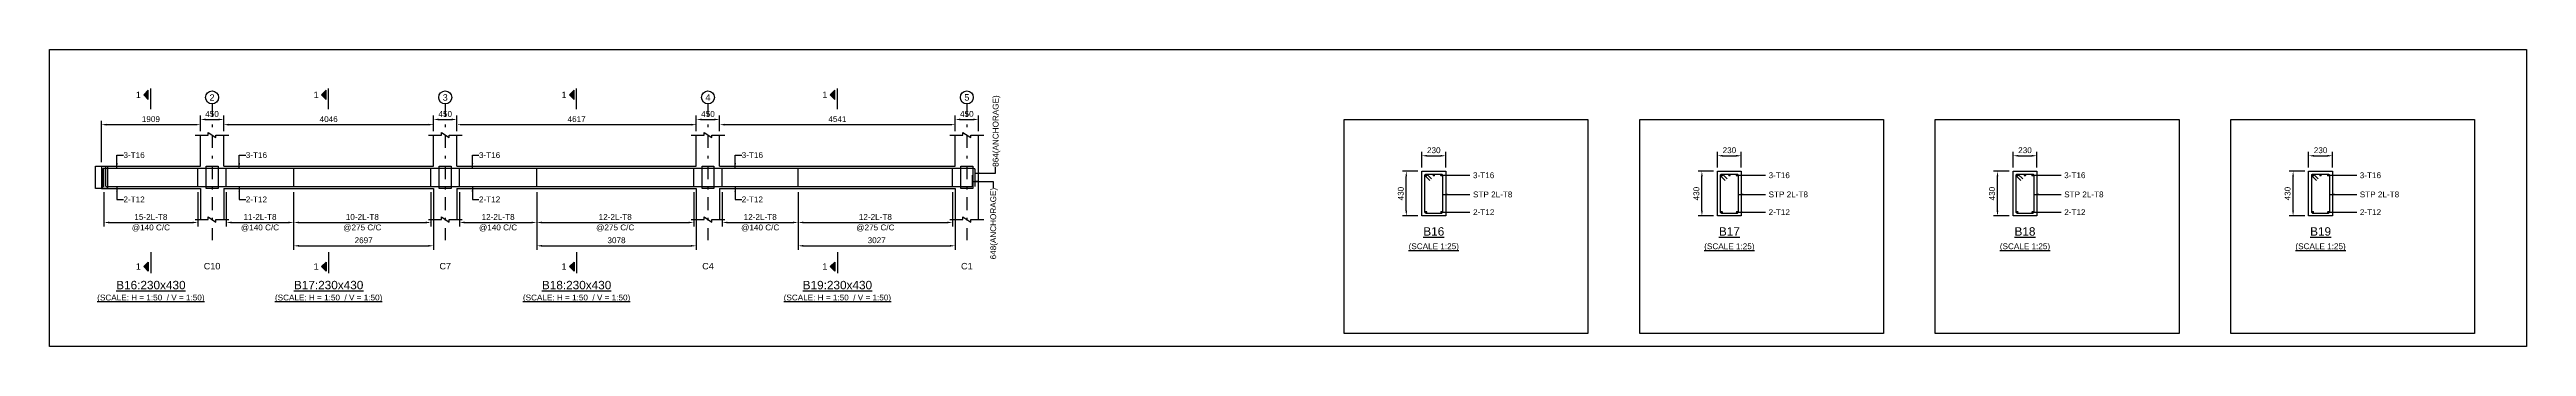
# Model space of a CAD drawing. Header units: inches. Extents: x -2000 to 93976, y -209440 to 3300.
# Drawn here: x -2000 to 93525, y -133960 to -122500 of the extents above; entities that cross this region are included whole.
import ezdxf
from ezdxf.enums import TextEntityAlignment as Align

# ---------------------------------------------------------------- set-up
doc = ezdxf.new("R2010")
doc.units = ezdxf.units.IN
doc.header["$LTSCALE"] = 1000
doc.header["$MEASUREMENT"] = 0
doc.linetypes.add('SCCenter', pattern=[1.2, 0.5, -0.3, 0.1, -0.3])
for name, color, linetype in [('Concrete Line', 2, 'Continuous'), ('Cut Line', 31, 'Continuous'), ('Dimension', 31, 'Continuous'), ('Grid', 8, 'Continuous'), ('Labels', 4, 'Continuous'), ('Labels_Support', 4, 'Continuous'), ('Link', 225, 'Continuous'), ('Reinforcement', 4, 'Continuous'), ('Schedule Border', 60, 'Continuous'), ('Section Mark', 5, 'Continuous'), ('Solid', 25, 'Continuous'), ('Text', 31, 'Continuous'), ('Text_Scale', 31, 'Continuous')]:
    doc.layers.add(name, color=color, linetype=linetype)
doc.styles.add('SC-SansSerif', font='SansSerif')
doc.styles.get("Standard").update_dxf_attribs({"font": 'txt.shx'})
doc.dimstyles.new('SCBBSDimStyl', dxfattribs={"dimtxt": 225, "dimasz": 200, "dimexe": 150, "dimexo": 150, "dimgap": 100, "dimtad": 1, "dimtoh": 1, "dimdec": 0, "dimzin": 0, "dimdsep": 46, "dimtxsty": 'SC-SansSerif', "dimcen": 0.09, "dimclrd": 8, "dimclre": 8, "dimclrt": 31, "dimadec": 0, "dimazin": 0, "dimtfac": 1, "dimtdec": 0, "dimtix": 1, "dimtofl": 0, "dimtmove": 0, "dimatfit": 3, "dimfxl": 1, "dimtolj": 1, "dimtzin": 0, "dimarcsym": 0})
doc.dimstyles.get("Standard").update_dxf_attribs({"dimtxt": 0.18, "dimasz": 200, "dimexe": 0.18, "dimexo": 0.0625, "dimgap": 0.09, "dimtad": 0, "dimtih": 1, "dimtoh": 1, "dimdec": 4, "dimzin": 0, "dimdsep": 46, "dimtxsty": 'Standard', "dimcen": 0.09, "dimadec": 0, "dimazin": 0, "dimtfac": 1, "dimtdec": 4, "dimtofl": 0, "dimtmove": 0, "dimatfit": 3, "dimfxl": 1, "dimtolj": 1, "dimtzin": 0, "dimarcsym": 0})

# ---------------------------------------------------------------- blocks, each defined once
blk = doc.blocks.new('*D87')
at = {"color": 8, "linetype": 'ByBlock', "lineweight": -2}
for p, q in [((100, -128010), (100, -129325)), ((3718, -128010), (3718, -129325)), ((300, -129175), (3518, -129175))]:
    blk.add_line(p, q, dxfattribs=at)
at = {"color": 8}
for points in [[(100, -129175), (300, -129142), (300, -129208)], [(3718, -129175), (3518, -129208), (3518, -129142)]]:
    blk.add_solid(points, dxfattribs=at)
at = {"layer": 'DEFPOINTS', "color": 31}
for p in [(100, -127860), (3718, -127860), (100, -129175)]:
    blk.add_point(p, dxfattribs=at)
at = {"color": 31, "char_height": 225, "attachment_point": 5, "style": 'SC-SansSerif'}
for s, insert in [('\\A1;15-2L-T8', (1909, -128962)), ('\\A1;@140 C/C', (1909, -129388))]:
    blk.add_mtext(s, dxfattribs=dict(at, insert=insert))
blk = doc.blocks.new('*D88')
at = {"color": 8, "linetype": 'ByBlock', "lineweight": -2}
for p, q in [((4818, -128010), (4818, -129325)), ((7415, -128010), (7415, -129325)), ((5018, -129175), (7215, -129175))]:
    blk.add_line(p, q, dxfattribs=at)
at = {"color": 8}
for points in [[(4818, -129175), (5018, -129142), (5018, -129208)], [(7415, -129175), (7215, -129208), (7215, -129142)]]:
    blk.add_solid(points, dxfattribs=at)
at = {"layer": 'DEFPOINTS', "color": 31}
for p in [(4818, -127860), (7415, -127860), (4818, -129175)]:
    blk.add_point(p, dxfattribs=at)
at = {"color": 31, "char_height": 225, "attachment_point": 5, "style": 'SC-SansSerif'}
for s, insert in [('\\A1;11-2L-T8', (6117, -128962)), ('\\A1;@140 C/C', (6117, -129388))]:
    blk.add_mtext(s, dxfattribs=dict(at, insert=insert))
blk = doc.blocks.new('*D89')
at = {"color": 8, "linetype": 'ByBlock', "lineweight": -2}
for p, q in [((7415, -128010), (7415, -129325)), ((12710, -128010), (12710, -129325)), ((7615, -129175), (12510, -129175))]:
    blk.add_line(p, q, dxfattribs=at)
at = {"color": 8}
for points in [[(7415, -129175), (7615, -129142), (7615, -129208)], [(12710, -129175), (12510, -129208), (12510, -129142)]]:
    blk.add_solid(points, dxfattribs=at)
at = {"layer": 'DEFPOINTS', "color": 31}
for p in [(7415, -127860), (12710, -127860), (7415, -129175)]:
    blk.add_point(p, dxfattribs=at)
at = {"color": 31, "char_height": 225, "attachment_point": 5, "style": 'SC-SansSerif'}
for s, insert in [('\\A1;10-2L-T8', (10063, -128962)), ('\\A1;@275 C/C', (10063, -129388))]:
    blk.add_mtext(s, dxfattribs=dict(at, insert=insert))
blk = doc.blocks.new('*D90')
at = {"color": 8, "linetype": 'ByBlock', "lineweight": -2}
for p, q in [((7415, -128010), (7415, -130225)), ((12810, -128010), (12810, -130225)), ((7615, -130075), (12610, -130075))]:
    blk.add_line(p, q, dxfattribs=at)
at = {"color": 8}
for points in [[(7415, -130075), (7615, -130042), (7615, -130108)], [(12810, -130075), (12610, -130108), (12610, -130042)]]:
    blk.add_solid(points, dxfattribs=at)
at = {"layer": 'DEFPOINTS', "color": 31}
for p in [(7415, -127860), (12810, -127860), (7415, -130075)]:
    blk.add_point(p, dxfattribs=at)
at = {"color": 31, "insert": (10113, -129862), "char_height": 225, "attachment_point": 5, "style": 'SC-SansSerif'}
blk.add_mtext('\\A1;2697', dxfattribs=at)
blk = doc.blocks.new('*D91')
at = {"color": 8, "linetype": 'ByBlock', "lineweight": -2}
for p, q in [((13810, -128010), (13810, -129325)), ((16788, -128010), (16788, -129325)), ((14010, -129175), (16588, -129175))]:
    blk.add_line(p, q, dxfattribs=at)
at = {"color": 8}
for points in [[(13810, -129175), (14010, -129142), (14010, -129208)], [(16788, -129175), (16588, -129208), (16588, -129142)]]:
    blk.add_solid(points, dxfattribs=at)
at = {"layer": 'DEFPOINTS', "color": 31}
for p in [(13810, -127860), (16788, -127860), (13810, -129175)]:
    blk.add_point(p, dxfattribs=at)
at = {"color": 31, "char_height": 225, "attachment_point": 5, "style": 'SC-SansSerif'}
for s, insert in [('\\A1;12-2L-T8', (15299, -128962)), ('\\A1;@140 C/C', (15299, -129388))]:
    blk.add_mtext(s, dxfattribs=dict(at, insert=insert))
blk = doc.blocks.new('*D92')
at = {"color": 8, "linetype": 'ByBlock', "lineweight": -2}
for p, q in [((16788, -128010), (16788, -129325)), ((22844, -128010), (22844, -129325)), ((16988, -129175), (22644, -129175))]:
    blk.add_line(p, q, dxfattribs=at)
at = {"color": 8}
for points in [[(16788, -129175), (16988, -129142), (16988, -129208)], [(22844, -129175), (22644, -129208), (22644, -129142)]]:
    blk.add_solid(points, dxfattribs=at)
at = {"layer": 'DEFPOINTS', "color": 31}
for p in [(16788, -127860), (22844, -127860), (16788, -129175)]:
    blk.add_point(p, dxfattribs=at)
at = {"color": 31, "char_height": 225, "attachment_point": 5, "style": 'SC-SansSerif'}
for s, insert in [('\\A1;12-2L-T8', (19816, -128962)), ('\\A1;@275 C/C', (19816, -129388))]:
    blk.add_mtext(s, dxfattribs=dict(at, insert=insert))
blk = doc.blocks.new('*D93')
at = {"color": 8, "linetype": 'ByBlock', "lineweight": -2}
for p, q in [((16788, -128010), (16788, -130225)), ((22944, -128010), (22944, -130225)), ((16988, -130075), (22744, -130075))]:
    blk.add_line(p, q, dxfattribs=at)
at = {"color": 8}
for points in [[(16788, -130075), (16988, -130042), (16988, -130108)], [(22944, -130075), (22744, -130108), (22744, -130042)]]:
    blk.add_solid(points, dxfattribs=at)
at = {"layer": 'DEFPOINTS', "color": 31}
for p in [(16788, -127860), (22944, -127860), (16788, -130075)]:
    blk.add_point(p, dxfattribs=at)
at = {"color": 31, "insert": (19866, -129862), "char_height": 225, "attachment_point": 5, "style": 'SC-SansSerif'}
blk.add_mtext('\\A1;3078', dxfattribs=at)
blk = doc.blocks.new('*D94')
at = {"color": 8, "linetype": 'ByBlock', "lineweight": -2}
for p, q in [((23944, -128010), (23944, -129325)), ((26871, -128010), (26871, -129325)), ((24144, -129175), (26671, -129175))]:
    blk.add_line(p, q, dxfattribs=at)
at = {"color": 8}
for points in [[(23944, -129175), (24144, -129142), (24144, -129208)], [(26871, -129175), (26671, -129208), (26671, -129142)]]:
    blk.add_solid(points, dxfattribs=at)
at = {"layer": 'DEFPOINTS', "color": 31}
for p in [(23944, -127860), (26871, -127860), (23944, -129175)]:
    blk.add_point(p, dxfattribs=at)
at = {"color": 31, "char_height": 225, "attachment_point": 5, "style": 'SC-SansSerif'}
for s, insert in [('\\A1;12-2L-T8', (25408, -128962)), ('\\A1;@140 C/C', (25408, -129388))]:
    blk.add_mtext(s, dxfattribs=dict(at, insert=insert))
blk = doc.blocks.new('*D95')
at = {"color": 8, "linetype": 'ByBlock', "lineweight": -2}
for p, q in [((26871, -128010), (26871, -129325)), ((32826, -128010), (32826, -129325)), ((27071, -129175), (32626, -129175))]:
    blk.add_line(p, q, dxfattribs=at)
at = {"color": 8}
for points in [[(26871, -129175), (27071, -129142), (27071, -129208)], [(32826, -129175), (32626, -129208), (32626, -129142)]]:
    blk.add_solid(points, dxfattribs=at)
at = {"layer": 'DEFPOINTS', "color": 31}
for p in [(26871, -127860), (32826, -127860), (26871, -129175)]:
    blk.add_point(p, dxfattribs=at)
at = {"color": 31, "char_height": 225, "attachment_point": 5, "style": 'SC-SansSerif'}
for s, insert in [('\\A1;12-2L-T8', (29849, -128962)), ('\\A1;@275 C/C', (29849, -129388))]:
    blk.add_mtext(s, dxfattribs=dict(at, insert=insert))
blk = doc.blocks.new('*D96')
at = {"color": 8, "linetype": 'ByBlock', "lineweight": -2}
for p, q in [((26871, -128010), (26871, -130225)), ((32926, -128010), (32926, -130225)), ((27071, -130075), (32726, -130075))]:
    blk.add_line(p, q, dxfattribs=at)
at = {"color": 8}
for points in [[(26871, -130075), (27071, -130042), (27071, -130108)], [(32926, -130075), (32726, -130108), (32726, -130042)]]:
    blk.add_solid(points, dxfattribs=at)
at = {"layer": 'DEFPOINTS', "color": 31}
for p in [(26871, -127860), (32926, -127860), (26871, -130075)]:
    blk.add_point(p, dxfattribs=at)
at = {"color": 31, "insert": (29899, -129862), "char_height": 225, "attachment_point": 5, "style": 'SC-SansSerif'}
blk.add_mtext('\\A1;3027', dxfattribs=at)
blk = doc.blocks.new('*D97')
at = {"color": 8, "linetype": 'ByBlock', "lineweight": -2}
for p, q in [((50925, -127050), (50925, -126450)), ((51125, -126600), (51645, -126600)), ((51845, -127050), (51845, -126450))]:
    blk.add_line(p, q, dxfattribs=at)
at = {"color": 8}
for points in [[(50925, -126600), (51125, -126567), (51125, -126633)], [(51845, -126600), (51645, -126633), (51645, -126567)]]:
    blk.add_solid(points, dxfattribs=at)
at = {"layer": 'DEFPOINTS', "color": 31}
for p in [(50925, -126600), (50925, -127200), (51845, -127200)]:
    blk.add_point(p, dxfattribs=at)
at = {"color": 31, "insert": (51385, -126388), "char_height": 225, "attachment_point": 5, "style": 'SC-SansSerif'}
blk.add_mtext('\\A1;230', dxfattribs=at)
blk = doc.blocks.new('*D98')
at = {"color": 8, "linetype": 'ByBlock', "lineweight": -2}
for p, q in [((50775, -127200), (50175, -127200)), ((50325, -128720), (50325, -127400)), ((50775, -128920), (50175, -128920))]:
    blk.add_line(p, q, dxfattribs=at)
at = {"color": 8}
for points in [[(50325, -127200), (50358, -127400), (50292, -127400)], [(50325, -128920), (50292, -128720), (50358, -128720)]]:
    blk.add_solid(points, dxfattribs=at)
at = {"layer": 'DEFPOINTS', "color": 31}
for p in [(50925, -127200), (50325, -128920), (50925, -128920)]:
    blk.add_point(p, dxfattribs=at)
at = {"color": 31, "insert": (50113, -128060), "char_height": 225, "attachment_point": 5, "rotation": 90, "style": 'SC-SansSerif'}
blk.add_mtext('\\A1;430', dxfattribs=at)
blk = doc.blocks.new('*D99')
at = {"color": 8, "linetype": 'ByBlock', "lineweight": -2}
for p, q in [((62325, -127050), (62325, -126450)), ((62525, -126600), (63045, -126600)), ((63245, -127050), (63245, -126450))]:
    blk.add_line(p, q, dxfattribs=at)
at = {"color": 8}
for points in [[(62325, -126600), (62525, -126567), (62525, -126633)], [(63245, -126600), (63045, -126633), (63045, -126567)]]:
    blk.add_solid(points, dxfattribs=at)
at = {"layer": 'DEFPOINTS', "color": 31}
for p in [(62325, -126600), (62325, -127200), (63245, -127200)]:
    blk.add_point(p, dxfattribs=at)
at = {"color": 31, "insert": (62785, -126388), "char_height": 225, "attachment_point": 5, "style": 'SC-SansSerif'}
blk.add_mtext('\\A1;230', dxfattribs=at)
blk = doc.blocks.new('*D100')
at = {"color": 8, "linetype": 'ByBlock', "lineweight": -2}
for p, q in [((62175, -127200), (61575, -127200)), ((61725, -128720), (61725, -127400)), ((62175, -128920), (61575, -128920))]:
    blk.add_line(p, q, dxfattribs=at)
at = {"color": 8}
for points in [[(61725, -127200), (61758, -127400), (61692, -127400)], [(61725, -128920), (61692, -128720), (61758, -128720)]]:
    blk.add_solid(points, dxfattribs=at)
at = {"layer": 'DEFPOINTS', "color": 31}
for p in [(62325, -127200), (61725, -128920), (62325, -128920)]:
    blk.add_point(p, dxfattribs=at)
at = {"color": 31, "insert": (61513, -128060), "char_height": 225, "attachment_point": 5, "rotation": 90, "style": 'SC-SansSerif'}
blk.add_mtext('\\A1;430', dxfattribs=at)
blk = doc.blocks.new('*D101')
at = {"color": 8, "linetype": 'ByBlock', "lineweight": -2}
for p, q in [((73725, -127050), (73725, -126450)), ((73925, -126600), (74445, -126600)), ((74645, -127050), (74645, -126450))]:
    blk.add_line(p, q, dxfattribs=at)
at = {"color": 8}
for points in [[(73725, -126600), (73925, -126567), (73925, -126633)], [(74645, -126600), (74445, -126633), (74445, -126567)]]:
    blk.add_solid(points, dxfattribs=at)
at = {"layer": 'DEFPOINTS', "color": 31}
for p in [(73725, -126600), (73725, -127200), (74645, -127200)]:
    blk.add_point(p, dxfattribs=at)
at = {"color": 31, "insert": (74185, -126388), "char_height": 225, "attachment_point": 5, "style": 'SC-SansSerif'}
blk.add_mtext('\\A1;230', dxfattribs=at)
blk = doc.blocks.new('*D102')
at = {"color": 8, "linetype": 'ByBlock', "lineweight": -2}
for p, q in [((73575, -127200), (72975, -127200)), ((73125, -128720), (73125, -127400)), ((73575, -128920), (72975, -128920))]:
    blk.add_line(p, q, dxfattribs=at)
at = {"color": 8}
for points in [[(73125, -127200), (73158, -127400), (73092, -127400)], [(73125, -128920), (73092, -128720), (73158, -128720)]]:
    blk.add_solid(points, dxfattribs=at)
at = {"layer": 'DEFPOINTS', "color": 31}
for p in [(73725, -127200), (73125, -128920), (73725, -128920)]:
    blk.add_point(p, dxfattribs=at)
at = {"color": 31, "insert": (72913, -128060), "char_height": 225, "attachment_point": 5, "rotation": 90, "style": 'SC-SansSerif'}
blk.add_mtext('\\A1;430', dxfattribs=at)
blk = doc.blocks.new('*D103')
at = {"color": 8, "linetype": 'ByBlock', "lineweight": -2}
for p, q in [((85125, -127050), (85125, -126450)), ((85325, -126600), (85845, -126600)), ((86045, -127050), (86045, -126450))]:
    blk.add_line(p, q, dxfattribs=at)
at = {"color": 8}
for points in [[(85125, -126600), (85325, -126567), (85325, -126633)], [(86045, -126600), (85845, -126633), (85845, -126567)]]:
    blk.add_solid(points, dxfattribs=at)
at = {"layer": 'DEFPOINTS', "color": 31}
for p in [(85125, -126600), (85125, -127200), (86045, -127200)]:
    blk.add_point(p, dxfattribs=at)
at = {"color": 31, "insert": (85585, -126388), "char_height": 225, "attachment_point": 5, "style": 'SC-SansSerif'}
blk.add_mtext('\\A1;230', dxfattribs=at)
blk = doc.blocks.new('*D104')
at = {"color": 8, "linetype": 'ByBlock', "lineweight": -2}
for p, q in [((84975, -127200), (84375, -127200)), ((84525, -128720), (84525, -127400)), ((84975, -128920), (84375, -128920))]:
    blk.add_line(p, q, dxfattribs=at)
at = {"color": 8}
for points in [[(84525, -127200), (84558, -127400), (84492, -127400)], [(84525, -128920), (84492, -128720), (84558, -128720)]]:
    blk.add_solid(points, dxfattribs=at)
at = {"layer": 'DEFPOINTS', "color": 31}
for p in [(85125, -127200), (84525, -128920), (85125, -128920)]:
    blk.add_point(p, dxfattribs=at)
at = {"color": 31, "insert": (84313, -128060), "char_height": 225, "attachment_point": 5, "rotation": 90, "style": 'SC-SansSerif'}
blk.add_mtext('\\A1;430', dxfattribs=at)
blk = doc.blocks.new('*D105')
at = {"color": 8, "linetype": 'ByBlock', "lineweight": -2}
for p, q in [((0, -126850), (0, -125250)), ((200, -125400), (3618, -125400)), ((3818, -125650), (3818, -125250))]:
    blk.add_line(p, q, dxfattribs=at)
at = {"color": 8}
for points in [[(0, -125400), (200, -125367), (200, -125433)], [(3818, -125400), (3618, -125433), (3618, -125367)]]:
    blk.add_solid(points, dxfattribs=at)
at = {"layer": 'DEFPOINTS', "color": 31}
for p in [(0, -125400), (3818, -125800), (0, -127000)]:
    blk.add_point(p, dxfattribs=at)
at = {"color": 31, "insert": (1909, -125188), "char_height": 225, "attachment_point": 5, "style": 'SC-SansSerif'}
blk.add_mtext('\\A1;1909', dxfattribs=at)
blk = doc.blocks.new('*D106')
at = {"color": 8, "linetype": 'ByBlock', "lineweight": -2}
for p, q in [((4718, -125650), (4718, -125250)), ((4918, -125400), (12610, -125400)), ((12810, -125650), (12810, -125250))]:
    blk.add_line(p, q, dxfattribs=at)
at = {"color": 8}
for points in [[(4718, -125400), (4918, -125367), (4918, -125433)], [(12810, -125400), (12610, -125433), (12610, -125367)]]:
    blk.add_solid(points, dxfattribs=at)
at = {"layer": 'DEFPOINTS', "color": 31}
for p in [(4718, -125400), (4718, -125800), (12810, -125800)]:
    blk.add_point(p, dxfattribs=at)
at = {"color": 31, "insert": (8764, -125188), "char_height": 225, "attachment_point": 5, "style": 'SC-SansSerif'}
blk.add_mtext('\\A1;4046', dxfattribs=at)
blk = doc.blocks.new('*D107')
at = {"color": 8, "linetype": 'ByBlock', "lineweight": -2}
for p, q in [((13710, -125650), (13710, -125250)), ((13910, -125400), (22744, -125400)), ((22944, -125650), (22944, -125250))]:
    blk.add_line(p, q, dxfattribs=at)
at = {"color": 8}
for points in [[(13710, -125400), (13910, -125367), (13910, -125433)], [(22944, -125400), (22744, -125433), (22744, -125367)]]:
    blk.add_solid(points, dxfattribs=at)
at = {"layer": 'DEFPOINTS', "color": 31}
for p in [(13710, -125400), (13710, -125800), (22944, -125800)]:
    blk.add_point(p, dxfattribs=at)
at = {"color": 31, "insert": (18327, -125188), "char_height": 225, "attachment_point": 5, "style": 'SC-SansSerif'}
blk.add_mtext('\\A1;4617', dxfattribs=at)
blk = doc.blocks.new('*D108')
at = {"color": 8, "linetype": 'ByBlock', "lineweight": -2}
for p, q in [((23844, -125650), (23844, -125250)), ((24044, -125400), (32726, -125400)), ((32926, -125650), (32926, -125250))]:
    blk.add_line(p, q, dxfattribs=at)
at = {"color": 8}
for points in [[(23844, -125400), (24044, -125367), (24044, -125433)], [(32926, -125400), (32726, -125433), (32726, -125367)]]:
    blk.add_solid(points, dxfattribs=at)
at = {"layer": 'DEFPOINTS', "color": 31}
for p in [(23844, -125400), (23844, -125800), (32926, -125800)]:
    blk.add_point(p, dxfattribs=at)
at = {"color": 31, "insert": (28385, -125188), "char_height": 225, "attachment_point": 5, "style": 'SC-SansSerif'}
blk.add_mtext('\\A1;4541', dxfattribs=at)
blk = doc.blocks.new('*D109')
at = {"color": 8, "linetype": 'ByBlock', "lineweight": -2}
for p, q in [((3818, -125650), (3818, -125050)), ((4718, -125650), (4718, -125050)), ((4018, -125200), (4518, -125200))]:
    blk.add_line(p, q, dxfattribs=at)
at = {"color": 8}
for points in [[(3818, -125200), (4018, -125167), (4018, -125233)], [(4718, -125200), (4518, -125233), (4518, -125167)]]:
    blk.add_solid(points, dxfattribs=at)
at = {"layer": 'DEFPOINTS', "color": 31}
for p in [(3818, -125200), (3818, -125800), (4718, -125800)]:
    blk.add_point(p, dxfattribs=at)
at = {"color": 31, "insert": (4268, -124988), "char_height": 225, "attachment_point": 5, "style": 'SC-SansSerif'}
blk.add_mtext('\\A1;450', dxfattribs=at)
blk = doc.blocks.new('*D110')
at = {"color": 8, "linetype": 'ByBlock', "lineweight": -2}
for p, q in [((12810, -125650), (12810, -125050)), ((13710, -125650), (13710, -125050)), ((13010, -125200), (13510, -125200))]:
    blk.add_line(p, q, dxfattribs=at)
at = {"color": 8}
for points in [[(12810, -125200), (13010, -125167), (13010, -125233)], [(13710, -125200), (13510, -125233), (13510, -125167)]]:
    blk.add_solid(points, dxfattribs=at)
at = {"layer": 'DEFPOINTS', "color": 31}
for p in [(12810, -125200), (12810, -125800), (13710, -125800)]:
    blk.add_point(p, dxfattribs=at)
at = {"color": 31, "insert": (13260, -124988), "char_height": 225, "attachment_point": 5, "style": 'SC-SansSerif'}
blk.add_mtext('\\A1;450', dxfattribs=at)
blk = doc.blocks.new('*D111')
at = {"color": 8, "linetype": 'ByBlock', "lineweight": -2}
for p, q in [((22944, -125650), (22944, -125050)), ((23844, -125650), (23844, -125050)), ((23144, -125200), (23644, -125200))]:
    blk.add_line(p, q, dxfattribs=at)
at = {"color": 8}
for points in [[(22944, -125200), (23144, -125167), (23144, -125233)], [(23844, -125200), (23644, -125233), (23644, -125167)]]:
    blk.add_solid(points, dxfattribs=at)
at = {"layer": 'DEFPOINTS', "color": 31}
for p in [(22944, -125200), (22944, -125800), (23844, -125800)]:
    blk.add_point(p, dxfattribs=at)
at = {"color": 31, "insert": (23394, -124988), "char_height": 225, "attachment_point": 5, "style": 'SC-SansSerif'}
blk.add_mtext('\\A1;450', dxfattribs=at)
blk = doc.blocks.new('*D112')
at = {"color": 8, "linetype": 'ByBlock', "lineweight": -2}
for p, q in [((32926, -125650), (32926, -125050)), ((33826, -125650), (33826, -125050)), ((33126, -125200), (33626, -125200))]:
    blk.add_line(p, q, dxfattribs=at)
at = {"color": 8}
for points in [[(32926, -125200), (33126, -125167), (33126, -125233)], [(33826, -125200), (33626, -125233), (33626, -125167)]]:
    blk.add_solid(points, dxfattribs=at)
at = {"layer": 'DEFPOINTS', "color": 31}
for p in [(32926, -125200), (32926, -125800), (33826, -125800)]:
    blk.add_point(p, dxfattribs=at)
at = {"color": 31, "insert": (33376, -124988), "char_height": 225, "attachment_point": 5, "style": 'SC-SansSerif'}
blk.add_mtext('\\A1;450', dxfattribs=at)

msp = doc.modelspace()

# ---------------------------------------------------------------- hatches: boundary and pattern name
at = {"layer": 'Solid'}
for points in [[(1809, -124075), (1634, -124250), (1809, -124425), (1809, -124075)], [(8664.5, -124075), (8489.5, -124250), (8664.5, -124425), (8664.5, -124075)], [(18227, -124075), (18052, -124250), (18227, -124425), (18227, -124075)], [(28285.5, -124075), (28110.5, -124250), (28285.5, -124425), (28285.5, -124075)], [(1809, -131050), (1634, -130875), (1809, -130700), (1809, -131050)], [(8664.5, -131050), (8489.5, -130875), (8664.5, -130700), (8664.5, -131050)], [(18227, -131050), (18052, -130875), (18227, -130700), (18227, -131050)], [(28285.5, -131050), (28110.5, -130875), (28285.5, -130700), (28285.5, -131050)]]:
    msp.add_hatch(color=256, dxfattribs=at).paths.add_polyline_path(points, flags=0)

# ---------------------------------------------------------------- linework, layer by layer
at = {"layer": 'Concrete Line'}
for p, q in [((3818, -127000), (3818, -125800)), ((4718, -127000), (4718, -125800)), ((12810, -127000), (12810, -125800)), ((13710, -127000), (13710, -125800)), ((22944, -127000), (22944, -125800)), ((23844, -127000), (23844, -125800)), ((32926, -127000), (32926, -125800)), ((33826, -129060), (33826, -125800)), ((0, -127000), (0, -127860)), ((3818, -127860), (3818, -129060)), ((4718, -127860), (4718, -129060)), ((12810, -127860), (12810, -129060)), ((13710, -127860), (13710, -129060)), ((22944, -127860), (22944, -129060)), ((23844, -127860), (23844, -129060)), ((32926, -127860), (32926, -129060))]:
    msp.add_line(p, q, dxfattribs=at)
for points in [[(-230, -127000), (230, -127000), (230, -127000), (230, -127860), (230, -127860), (-230, -127860), (-230, -127860), (-230, -127000)], [(4038, -127000), (4498, -127000), (4498, -127000), (4498, -127860), (4498, -127860), (4038, -127860), (4038, -127860), (4038, -127000)], [(13030, -127000), (13490, -127000), (13490, -127000), (13490, -127860), (13490, -127860), (13030, -127860), (13030, -127860), (13030, -127000)], [(23164, -127000), (23624, -127000), (23624, -127000), (23624, -127860), (23624, -127860), (23164, -127860), (23164, -127860), (23164, -127000)], [(33146, -127000), (33606, -127000), (33606, -127000), (33606, -127860), (33606, -127860), (33146, -127860), (33146, -127860), (33146, -127000)], [(50925, -127200), (51845, -127200), (51845, -128920), (50925, -128920)], [(62325, -127200), (63245, -127200), (63245, -128920), (62325, -128920)], [(73725, -127200), (74645, -127200), (74645, -128920), (73725, -128920)], [(85125, -127200), (86045, -127200), (86045, -128920), (85125, -128920)]]:
    msp.add_lwpolyline(points, close=True, dxfattribs=at)
for points in [[(0, -127000), (3818, -127000)], [(4718, -127000), (12810, -127000)], [(13710, -127000), (22944, -127000)], [(23844, -127000), (32926, -127000)], [(0, -127860), (3818, -127860)], [(4718, -127860), (12810, -127860)], [(13710, -127860), (22944, -127860)], [(23844, -127860), (32926, -127860)]]:
    msp.add_lwpolyline(points, dxfattribs=at)
at = {"layer": 'Cut Line'}
for points in [[(3618, -125800), (4118, -125800), (4118, -125700), (4418, -125900), (4418, -125800), (4918, -125800)], [(12610, -125800), (13110, -125800), (13110, -125700), (13410, -125900), (13410, -125800), (13910, -125800)], [(22744, -125800), (23244, -125800), (23244, -125700), (23544, -125900), (23544, -125800), (24044, -125800)], [(32726, -125800), (33226, -125800), (33226, -125700), (33526, -125900), (33526, -125800), (34026, -125800)], [(3618, -129060), (4118, -129060), (4118, -128960), (4418, -129160), (4418, -129060), (4918, -129060)], [(12610, -129060), (13110, -129060), (13110, -128960), (13410, -129160), (13410, -129060), (13910, -129060)], [(22744, -129060), (23244, -129060), (23244, -128960), (23544, -129160), (23544, -129060), (24044, -129060)], [(32726, -129060), (33226, -129060), (33226, -128960), (33526, -129160), (33526, -129060), (34026, -129060)]]:
    msp.add_lwpolyline(points, dxfattribs=at)
at = {"layer": 'Grid', "linetype": 'SCCenter'}
for p, q in [((4268, -124600), (4268, -129860)), ((13260, -124600), (13260, -129860)), ((23394, -124600), (23394, -129860)), ((33376, -124600), (33376, -129860))]:
    msp.add_line(p, q, dxfattribs=at)
at = {"layer": 'Grid'}
for centre in [(4268, -124350), (13260, -124350), (23394, -124350), (33376, -124350)]:
    msp.add_circle(centre, 250, dxfattribs=at)
at = {"layer": 'Link'}
for p, q in [((100, -127800), (100, -127060)), ((3718, -127800), (3718, -127060)), ((4818, -127800), (4818, -127060)), ((7415.3, -127800), (7415.3, -127060)), ((12710, -127800), (12710, -127060)), ((13810, -127800), (13810, -127060)), ((16788, -127800), (16788, -127060)), ((22844, -127800), (22844, -127060)), ((23944, -127800), (23944, -127060)), ((26871.3, -127800), (26871.3, -127060)), ((32826, -127800), (32826, -127060))]:
    msp.add_line(p, q, dxfattribs=at)
for points in [[(51228.6, -127555.7), (51059, -127385.9, -0.6679247), (51093, -127304), (51677, -127304, -0.4142136), (51725, -127352), (51725, -128776, -0.4142136), (51679, -128822), (51091, -128822, -0.4142136), (51045, -128776), (51045, -127352, -0.6684326), (51127, -127318.1), (51296.6, -127487.9)], [(62628.6, -127555.7), (62459, -127385.9, -0.6679247), (62493, -127304), (63077, -127304, -0.4142136), (63125, -127352), (63125, -128776, -0.4142136), (63079, -128822), (62491, -128822, -0.4142136), (62445, -128776), (62445, -127352, -0.6684326), (62527, -127318.1), (62696.6, -127487.9)], [(74028.6, -127555.7), (73859, -127385.9, -0.6679247), (73893, -127304), (74477, -127304, -0.4142136), (74525, -127352), (74525, -128776, -0.4142136), (74479, -128822), (73891, -128822, -0.4142136), (73845, -128776), (73845, -127352, -0.6684326), (73927, -127318.1), (74096.6, -127487.9)], [(85428.6, -127555.7), (85259, -127385.9, -0.6679247), (85293, -127304), (85877, -127304, -0.4142136), (85925, -127352), (85925, -128776, -0.4142136), (85879, -128822), (85291, -128822, -0.4142136), (85245, -128776), (85245, -127352, -0.6684326), (85327, -127318.1), (85496.6, -127487.9)]]:
    msp.add_lwpolyline(points, format="xyb", dxfattribs=at)
at = {"layer": 'Reinforcement'}
for points in [[(152, -127030), (152, -127738, 0.4142136), (202, -127788), (33544.8, -127788, 0.4142138), (33594.8, -127738), (33594.8, -127352)], [(60, -127830), (60, -127126, -0.4142136), (110, -127076), (33635, -127076, -0.4142135), (33685, -127126), (33685, -127788)]]:
    msp.add_lwpolyline(points, format="xyb", dxfattribs=at)
for points, const_width in [([(51069, -127352, 1), (51117, -127352, 1)], 48), ([(51361, -127352, 1), (51409, -127352, 1)], 48), ([(51653, -127352, 1), (51701, -127352, 1)], 48), ([(62469, -127352, 1), (62517, -127352, 1)], 48), ([(62761, -127352, 1), (62809, -127352, 1)], 48), ([(63053, -127352, 1), (63101, -127352, 1)], 48), ([(73869, -127352, 1), (73917, -127352, 1)], 48), ([(74161, -127352, 1), (74209, -127352, 1)], 48), ([(74453, -127352, 1), (74501, -127352, 1)], 48), ([(85269, -127352, 1), (85317, -127352, 1)], 48), ([(85561, -127352, 1), (85609, -127352, 1)], 48), ([(85853, -127352, 1), (85901, -127352, 1)], 48), ([(51068, -128776, 1), (51114, -128776, 1)], 46), ([(51656, -128776, 1), (51702, -128776, 1)], 46), ([(62468, -128776, 1), (62514, -128776, 1)], 46), ([(63056, -128776, 1), (63102, -128776, 1)], 46), ([(73868, -128776, 1), (73914, -128776, 1)], 46), ([(74456, -128776, 1), (74502, -128776, 1)], 46), ([(85268, -128776, 1), (85314, -128776, 1)], 46), ([(85856, -128776, 1), (85902, -128776, 1)], 46)]:
    msp.add_lwpolyline(points, format="xyb", close=True, dxfattribs=dict(at, const_width=const_width))
at = {"layer": 'Schedule Border'}
for points in [[(-2000, -122500), (93525, -122500), (93525, -133960), (-2000, -133960)], [(47925, -125200), (57325, -125200), (57325, -133460), (47925, -133460)], [(59325, -125200), (68725, -125200), (68725, -133460), (59325, -133460)], [(70725, -125200), (80125, -125200), (80125, -133460), (70725, -133460)], [(82125, -125200), (91525, -125200), (91525, -133460), (82125, -133460)]]:
    msp.add_lwpolyline(points, close=True, dxfattribs=at)
at = {"layer": 'Section Mark'}
for points in [[(1809, -124075), (1634, -124250), (1809, -124425), (1809, -124075)], [(1909, -124800), (1909, -124000)], [(8664.5, -124075), (8489.5, -124250), (8664.5, -124425), (8664.5, -124075)], [(8764.5, -124800), (8764.5, -124000)], [(18227, -124075), (18052, -124250), (18227, -124425), (18227, -124075)], [(18327, -124800), (18327, -124000)], [(28285.5, -124075), (28110.5, -124250), (28285.5, -124425), (28285.5, -124075)], [(28385.5, -124800), (28385.5, -124000)], [(1809, -131050), (1634, -130875), (1809, -130700), (1809, -131050)], [(1909, -130325), (1909, -131125)], [(8664.5, -131050), (8489.5, -130875), (8664.5, -130700), (8664.5, -131050)], [(8764.5, -130325), (8764.5, -131125)], [(18227, -131050), (18052, -130875), (18227, -130700), (18227, -131050)], [(18327, -130325), (18327, -131125)], [(28285.5, -131050), (28110.5, -130875), (28285.5, -130700), (28285.5, -131050)], [(28385.5, -130325), (28385.5, -131125)]]:
    msp.add_lwpolyline(points, dxfattribs=at)

# ---------------------------------------------------------------- texts
at = {"layer": 'Grid', "style": 'SC-SansSerif'}
for s, p in [('2', (4268, -124350)), ('3', (13260, -124350)), ('4', (23394, -124350)), ('5', (33376, -124350))]:
    msp.add_text(s, height=250, dxfattribs=at).set_placement(p, align=Align.MIDDLE)
at = {"layer": 'Labels', "style": 'SC-SansSerif'}
for s, p in [('%%uB16', (51385, -129520)), ('%%uB17', (62785, -129520)), ('%%uB18', (74185, -129520)), ('%%uB19', (85585, -129520))]:
    msp.add_text(s, height=325, dxfattribs=at).set_placement(p, align=Align.MIDDLE)
for s, p in [('%%uB16:230x430', (1909, -131850)), ('%%uB17:230x430', (8764, -131850)), ('%%uB18:230x430', (18327, -131850)), ('%%uB19:230x430', (28385, -131850))]:
    msp.add_text(s, height=325, dxfattribs=at).set_placement(p, align=Align.BOTTOM_CENTER)
at = {"layer": 'Labels_Support', "style": 'SC-SansSerif'}
for s, p in [('C10', (4268, -131060)), ('C7', (13260, -131060)), ('C4', (23394, -131060)), ('C1', (33376, -131060))]:
    msp.add_text(s, height=250, dxfattribs=at).set_placement(p, align=Align.BOTTOM_CENTER)
at = {"layer": 'Section Mark', "style": 'SC-SansSerif'}
for p in [(1521.5, -124250), (8377, -124250), (17939.5, -124250), (27998, -124250), (1521.5, -130875), (8377, -130875), (17939.5, -130875), (27998, -130875)]:
    msp.add_text('1', height=250, dxfattribs=at).set_placement(p, align=Align.MIDDLE_RIGHT)
at = {"layer": 'Text', "style": 'SC-SansSerif'}
msp.add_text('864(ANCHORAGE)', height=225, rotation=90, dxfattribs=at).set_placement((34486, -127026), align=Align.MIDDLE_LEFT)
for s, p in [('3-T16', (850, -126575)), ('3-T16', (5568, -126575)), ('3-T16', (14560, -126575)), ('3-T16', (24693.5, -126575)), ('3-T16', (52897, -127352)), ('STP 2L-T8', (52897, -128092)), ('3-T16', (64297, -127352)), ('STP 2L-T8', (64297, -128092)), ('3-T16', (75697, -127352)), ('STP 2L-T8', (75697, -128092)), ('3-T16', (87097, -127352)), ('STP 2L-T8', (87097, -128092)), ('2-T12', (850, -128285)), ('2-T12', (5568, -128285)), ('2-T12', (14561, -128285)), ('2-T12', (24694.5, -128285)), ('2-T12', (52899, -128776)), ('2-T12', (64299, -128776)), ('2-T12', (75699, -128776)), ('2-T12', (87099, -128776))]:
    msp.add_text(s, height=225, dxfattribs=at).set_placement(p, align=Align.MIDDLE_LEFT)
msp.add_text('648(ANCHORAGE)', height=225, rotation=90, dxfattribs=at).set_placement((34394, -127838), align=Align.MIDDLE_RIGHT)
for p in [(51385, -130120), (62785, -130120), (74185, -130120), (85585, -130120)]:
    msp.add_text('%%u(SCALE 1:25)', height=225, dxfattribs=at).set_placement(p, align=Align.MIDDLE)
at = {"layer": 'Text_Scale', "style": 'SC-SansSerif'}
for p in [(1909, -132250), (8764, -132250), (18327, -132250), (28385, -132250)]:
    msp.add_text('%%u(SCALE: H = 1:50  / V = 1:50)', height=225, dxfattribs=at).set_placement(p, align=Align.BOTTOM_CENTER)

# ---------------------------------------------------------------- dimensions: what is measured, and where the dimension line sits
at = {"layer": 'Dimension'}
for base, p1, p2, text, picture, middle in [((3818, -125400), (0, -127000), (3818, -125800), '1909', '*D105', (1909, -125400)), ((4718, -125200), (3818, -125800), (4718, -125800), '450', '*D109', (4268, -125200)), ((12810, -125400), (4718, -125800), (12810, -125800), '4046', '*D106', (8764, -125400)), ((13710, -125200), (12810, -125800), (13710, -125800), '450', '*D110', (13260, -125200)), ((22944, -125400), (13710, -125800), (22944, -125800), '4617', '*D107', (18327, -125400)), ((23844, -125200), (22944, -125800), (23844, -125800), '450', '*D111', (23394, -125200)), ((32926, -125400), (23844, -125800), (32926, -125800), '4541', '*D108', (28385, -125400)), ((33826, -125200), (32926, -125800), (33826, -125800), '450', '*D112', (33376, -125200)), ((3718, -129175), (100, -127860), (3718, -127860), '15-2L-T8\\X@140 C/C', '*D87', (1909, -129175)), ((7415.3, -129175), (4818, -127860), (7415.3, -127860), '11-2L-T8\\X@140 C/C', '*D88', (6116.7, -129175)), ((12710, -129175), (7415.3, -127860), (12710, -127860), '10-2L-T8\\X@275 C/C', '*D89', (10062.7, -129175)), ((12810, -130075), (7415.3, -127860), (12810, -127860), '2697', '*D90', (10112.7, -130075)), ((16788, -129175), (13810, -127860), (16788, -127860), '12-2L-T8\\X@140 C/C', '*D91', (15299, -129175)), ((22844, -129175), (16788, -127860), (22844, -127860), '12-2L-T8\\X@275 C/C', '*D92', (19816, -129175)), ((22944, -130075), (16788, -127860), (22944, -127860), '3078', '*D93', (19866, -130075)), ((26871.3, -129175), (23944, -127860), (26871.3, -127860), '12-2L-T8\\X@140 C/C', '*D94', (25407.7, -129175)), ((32826, -129175), (26871.3, -127860), (32826, -127860), '12-2L-T8\\X@275 C/C', '*D95', (29848.7, -129175)), ((32926, -130075), (26871.3, -127860), (32926, -127860), '3027', '*D96', (29898.7, -130075))]:
    dim = msp.add_linear_dim(base=base, p1=p1, p2=p2, text=text, dimstyle='SCBBSDimStyl', dxfattribs=at)
    dim.commit()
    dim.dimension.update_dxf_attribs({"geometry": picture, "text_midpoint": middle})
for base, p1, p2, angle, text, picture, middle in [((51845, -126600), (50925, -127200), (51845, -127200), 0, '230', '*D97', (51385, -126600)), ((63245, -126600), (62325, -127200), (63245, -127200), 0, '230', '*D99', (62785, -126600)), ((74645, -126600), (73725, -127200), (74645, -127200), 0, '230', '*D101', (74185, -126600)), ((86045, -126600), (85125, -127200), (86045, -127200), 0, '230', '*D103', (85585, -126600)), ((50325, -127200), (50925, -128920), (50925, -127200), 90, '430', '*D98', (50325, -128060)), ((61725, -127200), (62325, -128920), (62325, -127200), 90, '430', '*D100', (61725, -128060)), ((73125, -127200), (73725, -128920), (73725, -127200), 90, '430', '*D102', (73125, -128060)), ((84525, -127200), (85125, -128920), (85125, -127200), 90, '430', '*D104', (84525, -128060))]:
    dim = msp.add_linear_dim(base=base, p1=p1, p2=p2, angle=angle, text=text, dimstyle='SCBBSDimStyl', override={"dimjust": 0}, dxfattribs=at)
    dim.commit()
    dim.dimension.update_dxf_attribs({"geometry": picture, "text_midpoint": middle, "dimtype": 129})

# ---------------------------------------------------------------- leaders
at = {"layer": 'Dimension', "color": 8}
for points, dimstyle in [([(600, -127076), (600, -126575), (850, -126575)], 'Standard'), ([(5318, -127076), (5318, -126575), (5568, -126575)], 'Standard'), ([(14310, -127076), (14310, -126575), (14560, -126575)], 'Standard'), ([(24443.5, -127076), (24443.5, -126575), (24693.5, -126575)], 'Standard'), ([(33686, -127276), (34486, -127276), (34486, -127026)], 'Standard'), ([(600, -127788), (600, -128285), (850, -128285)], 'Standard'), ([(5318, -127788), (5318, -128285), (5568, -128285)], 'Standard'), ([(14311, -127788), (14311, -128285), (14561, -128285)], 'Standard'), ([(24444.5, -127788), (24444.5, -128285), (24694.5, -128285)], 'Standard'), ([(33594, -127588), (34394, -127588), (34394, -127838)], 'Standard'), ([(51677, -127352), (52177, -127352), (52777, -127352)], 'SCBBSDimStyl'), ([(63077, -127352), (63577, -127352), (64177, -127352)], 'SCBBSDimStyl'), ([(74477, -127352), (74977, -127352), (75577, -127352)], 'SCBBSDimStyl'), ([(85877, -127352), (86377, -127352), (86977, -127352)], 'SCBBSDimStyl'), ([(51679, -128776), (52179, -128776), (52779, -128776)], 'SCBBSDimStyl'), ([(51725, -128092), (52777, -128092)], 'SCBBSDimStyl'), ([(63079, -128776), (63579, -128776), (64179, -128776)], 'SCBBSDimStyl'), ([(63125, -128092), (64177, -128092)], 'SCBBSDimStyl'), ([(74479, -128776), (74979, -128776), (75579, -128776)], 'SCBBSDimStyl'), ([(74525, -128092), (75577, -128092)], 'SCBBSDimStyl'), ([(85879, -128776), (86379, -128776), (86979, -128776)], 'SCBBSDimStyl'), ([(85925, -128092), (86977, -128092)], 'SCBBSDimStyl')]:
    msp.add_leader(points, dimstyle=dimstyle, dxfattribs=at)

doc.saveas('drawing.dxf')
